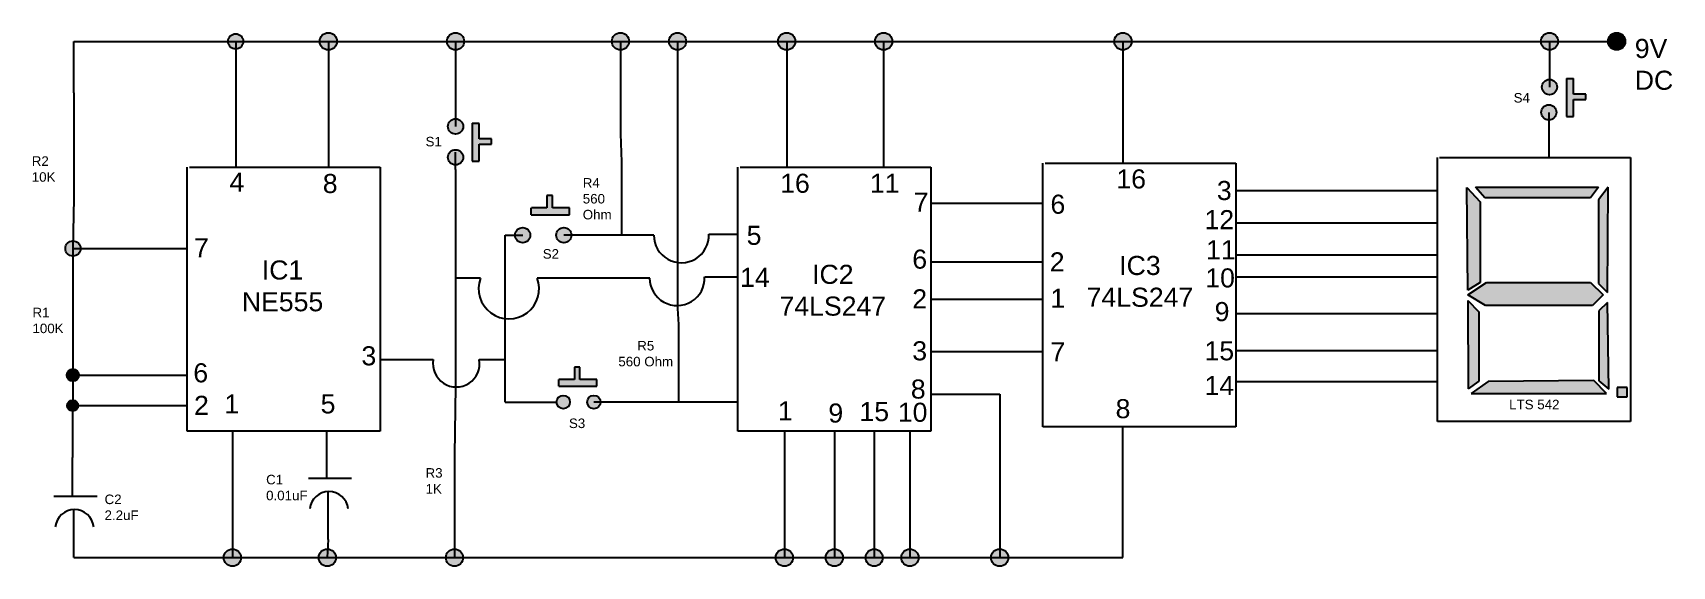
# Model space of a CAD drawing. Header units: inches. Extents: x 18 to 1643, y 26 to 406.
# Drawn here: x 887.9 to 1185.2, y 72.9 to 169.6 of the extents above; entities that cross this region are included whole.
import ezdxf

# ---------------------------------------------------------------- set-up
doc = ezdxf.new("R2010")
doc.units = ezdxf.units.IN
doc.header["$MEASUREMENT"] = 0
doc.styles.get("Standard").update_dxf_attribs({"font": 'arial.ttf'})
doc.linetypes.add('ZIGZAG', pattern='A,0.0001,-0.2,[131,ltypeshp.shx,S=0.2,R=0,X=-0.2,Y=0],-0.4,[131,ltypeshp.shx,S=0.2,R=180,X=0.2,Y=0],-0.2', length=0.8001)

msp = doc.modelspace()

# ---------------------------------------------------------------- texts
at = {"attachment_point": 1}
for s, width, insert, char_height in [('9V\\PDC', 21.5423, (1178.44, 168.53), 3.458), ('S4', 14.9169, (1156.47, 158.72), 1.729), ('S1', 14.9169, (959.14, 150.77), 1.729), ('R2\\P10K', 20.4612, (887.72, 147.24), 1.729), ('R4\\P560 Ohm', 5.6763, (987.65, 143.29), 1.729), ('16', 19.0239, (1023.45, 144.08), 3.458), ('11', 19.0239, (1039.72, 144.08), 3.458), ('16', 19.0239, (1084.42, 144.87), 3.458), ('3', 19.0239, (1102.65, 142.77), 3.46), ('7', 19.0239, (1047.67, 140.67), 3.46), ('6', 19.0239, (1072.47, 140.28), 3.46), ('12', 19.0239, (1100.41, 137.48), 3.458), ('5', 19.0239, (1017.37, 134.64), 3.46), ('11', 19.0239, (1100.68, 132.02), 3.458), ('\\pxqc;{\\C256;\\c16777215;IC1\\PNE555}', 21.7813, (922.31, 128.35), 3.4577), ('S2', 14.9169, (980.39, 130.4), 1.729), ('6', 19.0239, (1047.41, 130.32), 3.46), ('2', 18.2367, (1072.34, 129.82), 3.46), ('\\pxqc;IC3\\P74LS247', 18.8772, (1079.26, 129.17), 3.458), ('14', 19.0239, (1016.18, 127.02), 3.458), ('\\pxqc;IC2\\P74LS247', 18.8772, (1023.56, 127.56), 3.458), ('10', 19.0239, (1100.55, 126.91), 3.458), ('2', 19.0239, (1047.41, 123.11), 3.46), ('R1\\P100K', 20.4612, (887.85, 119.77), 1.729), ('9', 19.0239, (1102.25, 120.8), 3.46), ('\\pxqc;R5\\P560 Ohm', 9.9006, (994.12, 113.75), 1.729), ('3', 19.0239, (1047.41, 113.69), 3.46), ('7', 19.0239, (1072.47, 113.49), 3.46), ('15', 19.0239, (1100.41, 113.69), 3.458), ('14', 19.0239, (1100.41, 107.38), 3.458), ('8', 19.0239, (1047.15, 106.75), 3.46), ('9', 19.0239, (1032.19, 102.4), 3.46), ('15', 19.0239, (1037.83, 102.66), 3.458), ('10', 19.0239, (1044.79, 102.54), 3.458), ('8', 19.0239, (1084.28, 103.19), 3.46), ('LTS 542', 58.0927, (1155.66, 103.08), 1.729), ('S3', 14.9169, (985.14, 99.67), 1.729), ('C1\\P0.01uF', 23.7614, (930.22, 89.46), 1.729), ('R3\\P1K', 20.4612, (959.14, 90.67), 1.729), ('C2\\P2.2uF', 23.7614, (900.92, 85.88), 1.729)]:
    msp.add_mtext_dynamic_manual_height_columns(s, width=width, gutter_width=3.46, heights=[0], dxfattribs=dict(at, insert=insert, char_height=char_height))
at = {"char_height": 3.46, "width": 37.3303, "attachment_point": 1}
for s, insert in [('4', (923.58, 144.3)), ('8', (940.5, 144.04)), ('7', (917.15, 132.38)), ('1', (1072.47, 123.22)), ('3', (947.51, 112.78)), ('6', (917.02, 109.7)), ('2', (917.15, 103.8)), ('1', (922.66, 104.06)), ('5', (940.11, 104.06)), ('1', (1023.04, 102.8))]:
    msp.add_mtext(s, dxfattribs=dict(at, insert=insert))

# ---------------------------------------------------------------- hatches: boundary and pattern name
at = {"true_color": 0x000000}
h = msp.add_hatch(color=18, dxfattribs=at)
h.paths.add_polyline_path([(1161.59, 159.8, 1), (1164.36, 159.8, 1)])
h.paths.add_polyline_path([(1169.56, 158.53), (1167.3, 158.53), (1167.3, 161.37), (1166.06, 161.37), (1166.06, 154.45), (1167.3, 154.45), (1167.3, 157.54), (1169.56, 157.54)])
h.paths.add_polyline_path([(1164.25, 155.21, 1), (1161.48, 155.21, 1)])
h.paths.add_polyline_path([(1173.61, 168.09, 1), (1176.72, 168.09, 1)])
h.paths.add_polyline_path([(1063.26, 75.99), (1063.26, 74.44), (1064.82, 74.44, 0.414214)])
h.paths.add_polyline_path([(1064.82, 74.44), (1063.26, 74.44), (1061.71, 74.44, 1)])
h.paths.add_polyline_path([(1063.26, 75.99, 0.414214), (1061.71, 74.44), (1063.26, 74.44)])
h.paths.add_polyline_path([(1046.98, 75.99, 0.414214), (1045.42, 74.44), (1046.98, 74.44)])
h.paths.add_polyline_path([(1048.53, 74.44), (1045.42, 74.44, 1)])
h.paths.add_polyline_path([(1046.98, 75.99), (1046.98, 74.44), (1048.53, 74.44, 0.414214)])
h.paths.add_polyline_path([(1040.5, 75.99, 0.414214), (1038.95, 74.44), (1040.5, 74.44)])
h.paths.add_polyline_path([(1040.5, 75.99), (1040.5, 74.44), (1042.06, 74.44, 0.414214)])
h.paths.add_polyline_path([(1042.06, 74.44), (1040.5, 74.44), (1038.95, 74.44, 1)])
h.paths.add_polyline_path([(1033.28, 75.99), (1033.28, 74.44), (1034.84, 74.44, 0.414214)])
h.paths.add_polyline_path([(1033.28, 75.99, 0.414214), (1031.73, 74.44), (1033.28, 74.44)])
h.paths.add_polyline_path([(1034.84, 74.44), (1033.28, 74.44), (1031.73, 74.44, 1)])
h.paths.add_polyline_path([(1025.77, 74.44), (1022.66, 74.44, 1)])
h.paths.add_polyline_path([(1024.22, 75.99), (1024.22, 74.44), (1025.77, 74.44, 0.414214)])
h.paths.add_polyline_path([(1024.22, 75.99, 0.414214), (1022.66, 74.44), (1024.22, 74.44)])
h.paths.add_polyline_path([(990.2, 106.75), (987.11, 106.75), (987.11, 109.02), (986.12, 109.02), (986.12, 106.75), (983.28, 106.75), (983.28, 105.52), (990.2, 105.52)])
h.paths.add_polyline_path([(985.23, 137.88), (982.14, 137.88), (982.14, 140.14), (981.15, 140.14), (981.15, 137.88), (978.31, 137.88), (978.31, 136.65), (985.23, 136.65)])
h.paths.add_polyline_path([(925.67, 74.44), (922.56, 74.44, 1)])
h.paths.add_polyline_path([(924.11, 75.99, 0.414214), (922.56, 74.44), (924.11, 74.44)])
h.paths.add_polyline_path([(924.11, 75.99), (924.11, 74.44), (925.67, 74.44, 0.414214)])
h.paths.add_polyline_path([(895.17, 108.66), (895.17, 107.55), (896.28, 107.55, 0.412775)])
h.paths.add_polyline_path([(896.28, 107.55), (895.17, 107.55), (895.16, 106.44, 0.415654)])
h.paths.add_polyline_path([(895.17, 108.66, 0.415654), (894.05, 107.55, 0.412775), (895.16, 106.44), (895.17, 107.55)])
h.paths.add_polyline_path([(895.21, 131.91), (895.19, 130.52), (896.57, 130.52, 0.408904)])
h.paths.add_polyline_path([(896.57, 130.52), (895.19, 130.52), (895.19, 129.14, 0.414214)])
h.paths.add_polyline_path([(895.19, 130.52), (895.21, 131.91, 0.419543), (893.8, 130.52, 0.414214), (895.19, 129.14)])
h.paths.add_polyline_path([(895.14, 103.01, 0.415654), (894.14, 102.02, 0.412775), (895.13, 101.02)])
h.paths.add_polyline_path([(895.14, 103.01), (895.14, 102.02), (896.14, 102.02, 0.412775)])
h.paths.add_polyline_path([(896.14, 102.02), (895.14, 102.02), (895.13, 101.02, 0.415654)])
h = msp.add_hatch(color=18, dxfattribs=at)
h.paths.add_polyline_path([(924.7, 168.09), (923.32, 168.09, 0.414214), (924.7, 166.71)])
h.paths.add_polyline_path([(923.32, 168.09), (924.7, 168.09), (926.08, 168.09, 1)])
h.paths.add_polyline_path([(926.08, 168.09), (924.7, 168.09), (924.7, 166.71, 0.414214)])
h.paths.add_polyline_path([(939.96, 168.09), (943.07, 168.09, 1)])
h.paths.add_polyline_path([(943.07, 168.09), (941.51, 168.09), (941.51, 166.54, 0.414214)])
h.paths.add_polyline_path([(941.51, 168.09), (939.96, 168.09, 0.414214), (941.51, 166.54)])
h.paths.add_polyline_path([(971.12, 150.42), (968.85, 150.42), (968.85, 153.26), (967.62, 153.26), (967.62, 146.34), (968.85, 146.34), (968.85, 149.43), (971.12, 149.43)])
h.paths.add_polyline_path([(965.96, 152.66, 1), (963.19, 152.66, 1)])
h.paths.add_polyline_path([(965.96, 147.06, 1), (963.19, 147.06, 1)])
h.paths.add_polyline_path([(985.23, 137.88), (982.14, 137.88), (982.14, 140.14), (981.15, 140.14), (981.15, 137.88), (978.31, 137.88), (978.31, 136.65), (985.23, 136.65)])
h.paths.add_polyline_path([(990.2, 106.75), (987.11, 106.75), (987.11, 109.02), (986.12, 109.02), (986.12, 106.75), (983.28, 106.75), (983.28, 105.52), (990.2, 105.52)])
h.paths.add_polyline_path([(982.91, 102.67, 1), (985.33, 102.67, 1)])
h.paths.add_polyline_path([(988.45, 102.67, 1), (990.87, 102.67, 1)])
h.paths.add_polyline_path([(992.93, 168.09), (996.04, 168.09, 1)])
h.paths.add_polyline_path([(996.04, 168.09), (994.48, 168.09), (994.48, 166.54, 0.414214)])
h.paths.add_polyline_path([(994.48, 168.09), (992.93, 168.09, 0.414214), (994.48, 166.54)])
h.paths.add_polyline_path([(1006.4, 168.09), (1004.84, 168.09), (1004.84, 166.54, 0.414214)])
h.paths.add_polyline_path([(1003.29, 168.09), (1006.4, 168.09, 1)])
h.paths.add_polyline_path([(1004.84, 168.09), (1003.29, 168.09, 0.414214), (1004.84, 166.54)])
h.paths.add_polyline_path([(1026.19, 168.09), (1024.63, 168.09), (1024.63, 166.54, 0.414214)])
h.paths.add_polyline_path([(1023.08, 168.09), (1026.19, 168.09, 1)])
h.paths.add_polyline_path([(1024.63, 168.09), (1023.08, 168.09, 0.414214), (1024.63, 166.54)])
h.paths.add_polyline_path([(1040.65, 168.09), (1043.76, 168.09, 1)])
h.paths.add_polyline_path([(1043.76, 168.09), (1042.21, 168.09), (1042.21, 166.54, 0.414214)])
h.paths.add_polyline_path([(1042.21, 168.09), (1040.65, 168.09, 0.414214), (1042.21, 166.54)])
h.paths.add_polyline_path([(1084.05, 168.09), (1087.16, 168.09, 1)])
h.paths.add_polyline_path([(1085.61, 168.09), (1084.05, 168.09, 0.414214), (1085.61, 166.54)])
h.paths.add_polyline_path([(1087.16, 168.09), (1085.61, 168.09), (1085.61, 166.54, 0.414214)])
h.paths.add_polyline_path([(963.02, 168.09), (966.13, 168.09, 1)])
h.paths.add_polyline_path([(966.13, 168.09), (964.58, 168.09), (964.58, 166.54, 0.414214)])
h.paths.add_polyline_path([(964.58, 168.09), (963.02, 168.09, 0.414214), (964.58, 166.54)])
h.paths.add_polyline_path([(1161.42, 168.09), (1162.98, 168.09), (1164.53, 168.09, 1)])
h.paths.add_polyline_path([(1162.98, 168.09), (1161.42, 168.09, 0.414214), (1162.98, 166.54)])
h.paths.add_polyline_path([(1164.53, 168.09), (1162.98, 168.09), (1162.98, 166.54, 0.414214)])
h.paths.add_polyline_path([(979.85, 127.7), (983.67, 127.7), (983.67, 131.26), (979.85, 131.26)], flags=9)
h.paths.add_polyline_path([(958.6, 148.06), (962.42, 148.06), (962.42, 151.63), (958.6, 151.63)], flags=9)
h.paths.add_polyline_path([(987.03, 134.81), (993.2, 134.81), (993.2, 144.18), (987.03, 144.18)], flags=9)
at = {"true_color": 0xffffff}
msp.add_hatch(color=7, dxfattribs=at).paths.add_polyline_path([(1176.72, 168.09, 1), (1173.61, 168.09, 1)])
h = msp.add_hatch(color=7, dxfattribs=at)
h.paths.add_polyline_path([(971.12, 150.42), (968.85, 150.42), (968.85, 153.26), (967.62, 153.26), (967.62, 146.34), (968.85, 146.34), (968.85, 149.43), (971.12, 149.43)])
h.paths.add_polyline_path([(985.23, 137.88), (982.14, 137.88), (982.14, 140.14), (981.15, 140.14), (981.15, 137.88), (978.31, 137.88), (978.31, 136.65), (985.23, 136.65)])
h.paths.add_polyline_path([(990.2, 106.75), (987.11, 106.75), (987.11, 109.02), (986.12, 109.02), (986.12, 106.75), (983.28, 106.75), (983.28, 105.52), (990.2, 105.52)])
h.paths.add_polyline_path([(1167.3, 157.54), (1169.56, 157.54), (1169.56, 158.53), (1167.3, 158.53), (1167.3, 161.37), (1166.06, 161.37), (1166.06, 154.45), (1167.3, 154.45)])
at = {"true_color": 0x000000}
h = msp.add_hatch(color=18, dxfattribs=at)
h.paths.add_polyline_path([(978.13, 132.94, 1), (975.37, 132.94, 1)])
h.paths.add_polyline_path([(982.83, 132.94, 1), (985.6, 132.94, 1)])
h.paths.add_polyline_path([(985.23, 137.88), (982.14, 137.88), (982.14, 140.14), (981.15, 140.14), (981.15, 137.88), (978.31, 137.88), (978.31, 136.65), (985.23, 136.65)])
h.paths.add_polyline_path([(971.12, 150.42), (968.85, 150.42), (968.85, 153.26), (967.62, 153.26), (967.62, 146.34), (968.85, 146.34), (968.85, 149.43), (971.12, 149.43)])
h.paths.add_polyline_path([(990.2, 106.75), (987.11, 106.75), (987.11, 109.02), (986.12, 109.02), (986.12, 106.75), (983.28, 106.75), (983.28, 105.52), (990.2, 105.52)])
h.paths.add_polyline_path([(1169.56, 158.53), (1167.3, 158.53), (1167.3, 161.37), (1166.06, 161.37), (1166.06, 154.45), (1167.3, 154.45), (1167.3, 157.54), (1169.56, 157.54)])
h = msp.add_hatch(color=18, dxfattribs=at)
h.paths.add_polyline_path([(895.17, 108.66, 0.415654), (894.05, 107.55, 0.412775), (895.16, 106.44)])
h.paths.add_polyline_path([(895.14, 103.01, 0.415654), (894.14, 102.02, 0.412775), (895.13, 101.02)])
h.paths.add_polyline_path([(896.14, 102.02), (895.14, 102.02), (895.13, 101.02, 0.415654)])
h.paths.add_polyline_path([(985.23, 137.88), (982.14, 137.88), (982.14, 140.14), (981.15, 140.14), (981.15, 137.88), (978.31, 137.88), (978.31, 136.65), (985.23, 136.65)])
h.paths.add_polyline_path([(895.17, 108.66), (895.17, 107.55), (896.28, 107.55, 0.412775)])
h.paths.add_polyline_path([(990.2, 106.75), (987.11, 106.75), (987.11, 109.02), (986.12, 109.02), (986.12, 106.75), (983.28, 106.75), (983.28, 105.52), (990.2, 105.52)])
at = {"true_color": 0xed1f24}
h = msp.add_hatch(color=240, dxfattribs=at)
h.dxf.hatch_style = 1
h.paths.add_polyline_path([(1150.19, 119.04), (1150.19, 106.45), (1148.23, 105.06), (1148.15, 121.08)])
h.paths.add_polyline_path([(1173.5, 122.55), (1173.59, 141.67), (1171.85, 139.36), (1171.85, 124.18)])
h.paths.add_polyline_path([(1170.4, 139.71), (1151.26, 139.71), (1149.54, 141.67), (1171.87, 141.67)])
h.paths.add_polyline_path([(1147.99, 141.59), (1150.4, 138.96), (1150.4, 124.35), (1148.15, 122.96)])
h = msp.add_hatch(color=240, dxfattribs=at)
h.dxf.hatch_style = 1
h.paths.add_polyline_path([(1151.39, 120.19), (1148.16, 122.11), (1151.55, 124.35), (1170.43, 124.35), (1172.68, 122.13), (1170.76, 120.19)])
edge = h.paths.add_edge_path()
edge.add_line((1150.19, 119.04), (1150.19, 106.45))
edge.add_line((1148.15, 121.08), (1150.19, 119.04))
edge.add_line((1148.23, 105.06), (1148.23, 121))
edge.add_line((1150.19, 106.45), (1148.23, 105.06))
h = msp.add_hatch(color=240, dxfattribs=at)
h.dxf.hatch_style = 1
h.paths.add_polyline_path([(1177.06, 105.29), (1175.24, 105.29), (1175.24, 103.63), (1177.06, 103.63)])
h.paths.add_polyline_path([(1170.99, 106.57), (1151.85, 106.42), (1148.76, 104.23), (1173.34, 104.23)])
h.paths.add_polyline_path([(1171.95, 106.54), (1173.75, 104.98), (1173.5, 120.75), (1171.95, 119.2)])
edge = h.paths.add_edge_path()
edge.add_line((1150.19, 119.04), (1150.19, 106.45))
edge.add_line((1150.19, 106.45), (1148.23, 105.06))
edge.add_line((1148.23, 105.06), (1148.23, 121))
edge.add_line((1148.15, 121.08), (1150.19, 119.04))
at = {"true_color": 0xffffff}
h = msp.add_hatch(color=7, dxfattribs=at)
h.dxf.hatch_style = 1
edge = h.paths.add_edge_path()
edge.add_arc((895.17, 107.55), 1.11, 0, 360)
at = {"true_color": 0x000000}
h = msp.add_hatch(color=18, dxfattribs=at)
h.dxf.hatch_style = 1
edge = h.paths.add_edge_path()
edge.add_arc((895.14, 102.02), 0.997, 0, 360)
at = {"true_color": 0xffffff}
h = msp.add_hatch(color=7, dxfattribs=at)
h.dxf.hatch_style = 1
edge = h.paths.add_edge_path()
edge.add_arc((895.14, 102.02), 0.997, 0, 360)
at = {"true_color": 0x000000}
h = msp.add_hatch(color=18, dxfattribs=at)
h.paths.add_polyline_path([(942.87, 74.44), (939.76, 74.44, 1)])
h.paths.add_polyline_path([(941.4, 75.99, 0.429598), (939.76, 74.44), (941.32, 74.44)])
h.paths.add_polyline_path([(941.4, 75.99), (941.32, 74.44), (942.87, 74.44, 0.398995)])
h.paths.add_polyline_path([(965.94, 74.44), (962.83, 74.44, 1)])
h.paths.add_polyline_path([(964.38, 75.99), (964.38, 74.44), (965.94, 74.44, 0.414214)])
h.paths.add_polyline_path([(964.38, 75.99, 0.414214), (962.83, 74.44), (964.38, 74.44)])

# ---------------------------------------------------------------- linework, layer by layer
for p, q in [((895.35, 158.73), (895.35, 168.09)), ((895.35, 168.09), (1162.98, 168.09)), ((924.7, 168.09), (924.7, 145.24)), ((941.51, 168.09), (941.51, 145.24)), ((964.58, 168.09), (964.58, 152.66)), ((994.48, 168.09), (994.48, 151.3)), ((1004.84, 168.09), (1004.84, 119.66)), ((1024.63, 168.09), (1024.63, 145.24)), ((1042.21, 168.09), (1042.21, 145.24)), ((1085.61, 168.09), (1085.61, 146.02)), ((1162.98, 168.09), (1162.98, 159.8)), ((1162.98, 168.09), (1175.16, 168.09)), ((1166.06, 161.37), (1166.06, 154.45)), ((1166.06, 161.37), (1167.3, 161.37)), ((1167.3, 158.53), (1167.3, 161.33)), ((895.35, 158.73), (895.35, 150.03)), ((1169.56, 158.53), (1167.3, 158.53)), ((1169.56, 157.54), (1169.56, 158.53)), ((1162.86, 155.21), (1162.86, 147)), ((1167.3, 154.45), (1167.3, 157.54)), ((1167.3, 157.54), (1169.56, 157.54)), ((967.62, 153.26), (967.62, 146.34)), ((967.62, 153.26), (968.85, 153.26)), ((968.85, 150.42), (968.85, 153.22)), ((1166.06, 154.45), (1167.3, 154.45)), ((971.12, 150.42), (968.85, 150.42)), ((968.85, 146.34), (968.85, 149.43)), ((968.85, 149.43), (971.12, 149.43)), ((971.12, 149.43), (971.12, 150.42)), ((994.48, 151.3), (994.68, 146.24)), ((964.58, 144.85), (964.58, 147.98)), ((967.62, 146.34), (968.85, 146.34)), ((1071.11, 98.17), (1071.11, 146.02)), ((1071.5, 146.02), (1106.1, 146.02)), ((1106.1, 146.02), (1106.1, 98.17)), ((1142.65, 99.15), (1142.65, 147)), ((1143.04, 147), (1177.64, 147)), ((1177.64, 147), (1177.64, 99.15)), ((915.91, 97.39), (915.91, 145.24)), ((916.3, 145.24), (950.89, 145.24)), ((950.89, 145.24), (950.89, 97.39)), ((964.58, 144.85), (964.58, 105.4)), ((1015.79, 97.39), (1015.79, 145.24)), ((1016.18, 145.24), (1050.78, 145.24)), ((1050.78, 145.24), (1050.78, 97.39)), ((982.14, 140.14), (981.15, 140.14)), ((981.15, 140.14), (981.15, 137.88)), ((982.14, 137.88), (982.14, 140.14)), ((1106.1, 141.02), (1142.65, 141.02)), ((1147.99, 141.59), (1150.4, 138.96)), ((1148.15, 122.96), (1147.99, 141.59)), ((1149.54, 141.67), (1171.87, 141.67)), ((1151.26, 139.71), (1149.54, 141.67)), ((1171.87, 141.67), (1170.4, 139.71)), ((1173.59, 141.67), (1171.85, 139.36)), ((1173.5, 122.55), (1173.59, 141.67)), ((895.35, 139.66), (895.19, 130.52)), ((978.31, 136.65), (978.31, 137.88)), ((981.15, 137.88), (978.35, 137.88)), ((985.23, 137.88), (982.14, 137.88)), ((985.23, 136.65), (985.23, 137.88)), ((1050.78, 138.73), (1071.11, 138.73)), ((1150.4, 138.96), (1150.4, 124.35)), ((1170.4, 139.71), (1151.26, 139.71)), ((1171.85, 139.36), (1171.85, 124.18)), ((978.31, 136.65), (985.23, 136.65)), ((994.68, 135.87), (994.68, 132.94)), ((1106.1, 135.18), (1142.65, 135.18)), ((973.57, 102.67), (973.57, 132.94)), ((973.57, 132.94), (976.75, 132.94)), ((994.68, 132.94), (984.21, 132.94)), ((1000.54, 132.92), (994.68, 132.92)), ((1010.51, 133.13), (1015.79, 133.13)), ((895.19, 130.52), (895.19, 121.83)), ((895.19, 130.52), (915.91, 130.52)), ((1050.78, 128.09), (1071.11, 128.09)), ((1106.1, 129.34), (1142.65, 129.34)), ((969.09, 125.13), (964.58, 125.13)), ((999.79, 125.16), (979.38, 125.16)), ((1009.76, 125.36), (1015.79, 125.36)), ((1106.1, 125.38), (1142.65, 125.38)), ((1150.4, 124.35), (1148.15, 122.96)), ((1148.16, 122.11), (1151.55, 124.35)), ((1151.39, 120.19), (1148.16, 122.11)), ((1151.55, 124.35), (1170.43, 124.35)), ((1170.43, 124.35), (1172.68, 122.13)), ((1172.68, 122.13), (1170.76, 120.19)), ((1171.85, 124.18), (1173.5, 122.55)), ((1004.84, 119.66), (1005.04, 116.75)), ((1050.78, 121.32), (1071.11, 121.32)), ((1148.15, 121.08), (1150.19, 119.04)), ((1148.15, 121.08), (1148.23, 105.06)), ((1150.19, 119.04), (1150.19, 106.45)), ((1170.76, 120.19), (1151.39, 120.19)), ((1173.5, 120.75), (1171.95, 119.2)), ((1171.95, 119.2), (1171.95, 106.54)), ((1173.75, 104.98), (1173.5, 120.75)), ((1106.1, 118.7), (1142.65, 118.7)), ((895.19, 111.45), (895.09, 92.58)), ((950.89, 110.36), (950.89, 110.36)), ((950.89, 110.36), (960.53, 110.36)), ((968.89, 110.36), (973.57, 110.36)), ((1050.78, 111.82), (1071.11, 111.82)), ((1106.1, 112.03), (1142.65, 112.03)), ((895.17, 107.55), (915.91, 107.55)), ((987.11, 109.02), (986.12, 109.02)), ((986.12, 109.02), (986.12, 106.75)), ((987.11, 106.75), (987.11, 109.02)), ((964.58, 105.4), (964.38, 93.12)), ((964.58, 105.4), (964.58, 105.4)), ((983.28, 105.52), (983.28, 106.75)), ((983.28, 105.52), (990.2, 105.52)), ((986.12, 106.75), (983.32, 106.75)), ((990.2, 106.75), (987.11, 106.75)), ((990.2, 105.52), (990.2, 106.75)), ((1005.04, 106.38), (1005.04, 102.86)), ((1050.78, 104.1), (1050.78, 104.1)), ((1050.78, 104.1), (1063.26, 104.1)), ((1063.26, 104.1), (1063.26, 74.44)), ((1106.1, 106.4), (1142.65, 106.4)), ((1150.19, 106.45), (1148.23, 105.06)), ((1151.85, 106.42), (1148.76, 104.23)), ((1148.76, 104.23), (1173.34, 104.23)), ((1170.99, 106.57), (1151.85, 106.42)), ((1173.34, 104.23), (1170.99, 106.57)), ((1171.95, 106.54), (1173.75, 104.98)), ((1177.06, 105.29), (1175.24, 105.29)), ((1175.24, 105.29), (1175.24, 103.63)), ((1177.06, 103.63), (1177.06, 105.29)), ((895.14, 102.02), (915.91, 102.02)), ((973.57, 102.67), (982.74, 102.67)), ((1005.04, 102.67), (989.66, 102.67)), ((1015.79, 102.67), (1005.04, 102.67)), ((1175.24, 103.63), (1177.06, 103.63)), ((1106.1, 98.17), (1071.11, 98.17)), ((1085.61, 74.44), (1085.61, 98.17)), ((1177.64, 99.15), (1142.65, 99.15)), ((950.89, 97.39), (915.91, 97.39)), ((924.11, 97.39), (924.11, 74.44)), ((941.24, 95.85), (941.24, 97.39)), ((941.24, 88.77), (941.24, 95.85)), ((1050.78, 97.39), (1015.79, 97.39)), ((1024.22, 97.39), (1024.22, 74.44)), ((1033.28, 97.39), (1033.28, 74.44)), ((1040.5, 97.39), (1040.5, 74.44)), ((1046.98, 97.39), (1046.98, 74.44)), ((895.09, 85.5), (895.09, 92.58)), ((945.71, 88.77), (937.88, 88.77)), ((941.49, 77.7), (941.49, 86.43)), ((899.57, 85.5), (891.74, 85.5)), ((895.34, 74.44), (895.34, 83.16)), ((964.38, 82.75), (964.38, 74.44)), ((941.49, 77.7), (941.32, 74.44)), ((895.34, 74.44), (895.34, 74.44)), ((895.34, 74.44), (1085.61, 74.44))]:
    msp.add_line(p, q)
at = {"linetype": 'ZIGZAG'}
for p, q in [((895.35, 150.03), (895.35, 139.66)), ((994.68, 146.24), (994.68, 135.87)), ((895.19, 121.83), (895.19, 111.45)), ((1005.04, 116.75), (1005.04, 106.38)), ((964.38, 93.12), (964.38, 82.75))]:
    msp.add_line(p, q, dxfattribs=at)
for centre, radius in [((941.51, 168.09), 1.56), ((964.58, 168.09), 1.56), ((994.48, 168.09), 1.56), ((1004.84, 168.09), 1.56), ((1024.63, 168.09), 1.56), ((1042.21, 168.09), 1.56), ((1085.61, 168.09), 1.56), ((1162.98, 168.09), 1.56), ((1175.16, 168.09), 1.56), ((924.7, 168.09), 1.38), ((1162.98, 159.8), 1.38), ((1162.86, 155.21), 1.38), ((964.58, 152.66), 1.38), ((964.58, 147.06), 1.38), ((976.75, 132.94), 1.38), ((984.21, 132.94), 1.38), ((895.19, 130.52), 1.38), ((895.17, 107.55), 1.11), ((895.17, 107.55), 6.142130176077023e-15), ((895.14, 102.02), 0.997), ((984.12, 102.67), 1.21), ((989.66, 102.67), 1.21), ((924.11, 74.44), 1.56), ((941.32, 74.44), 1.56), ((964.38, 74.44), 1.56), ((1024.22, 74.44), 1.56), ((1033.28, 74.44), 1.56), ((1040.5, 74.44), 1.56), ((1046.98, 74.44), 1.56), ((1063.26, 74.44), 1.56)]:
    msp.add_circle(centre, radius)
for centre, radius, start, end in [((1005.53, 132.92), 4.99, 179.8472, 2.3975), ((974.24, 123.24), 5.48, 159.9104, 20.509), ((1004.77, 125.15), 4.99, 179.8472, 2.3975), ((964.71, 109.64), 4.24, 170.1849, 9.8151), ((941.61, 82.93), 3.5, 6.065, 173.935), ((895.47, 79.66), 3.5, 6.065, 173.935)]:
    msp.add_arc(centre, radius, start, end)

msp.set_redraw_order([(e.dxf.handle, doc.entitydb.next_handle()) for e in msp.query("TEXT MTEXT ATTDEF DIMENSION ARC_DIMENSION")])  # texts and dimensions are drawn at this point

doc.saveas('drawing.dxf')
